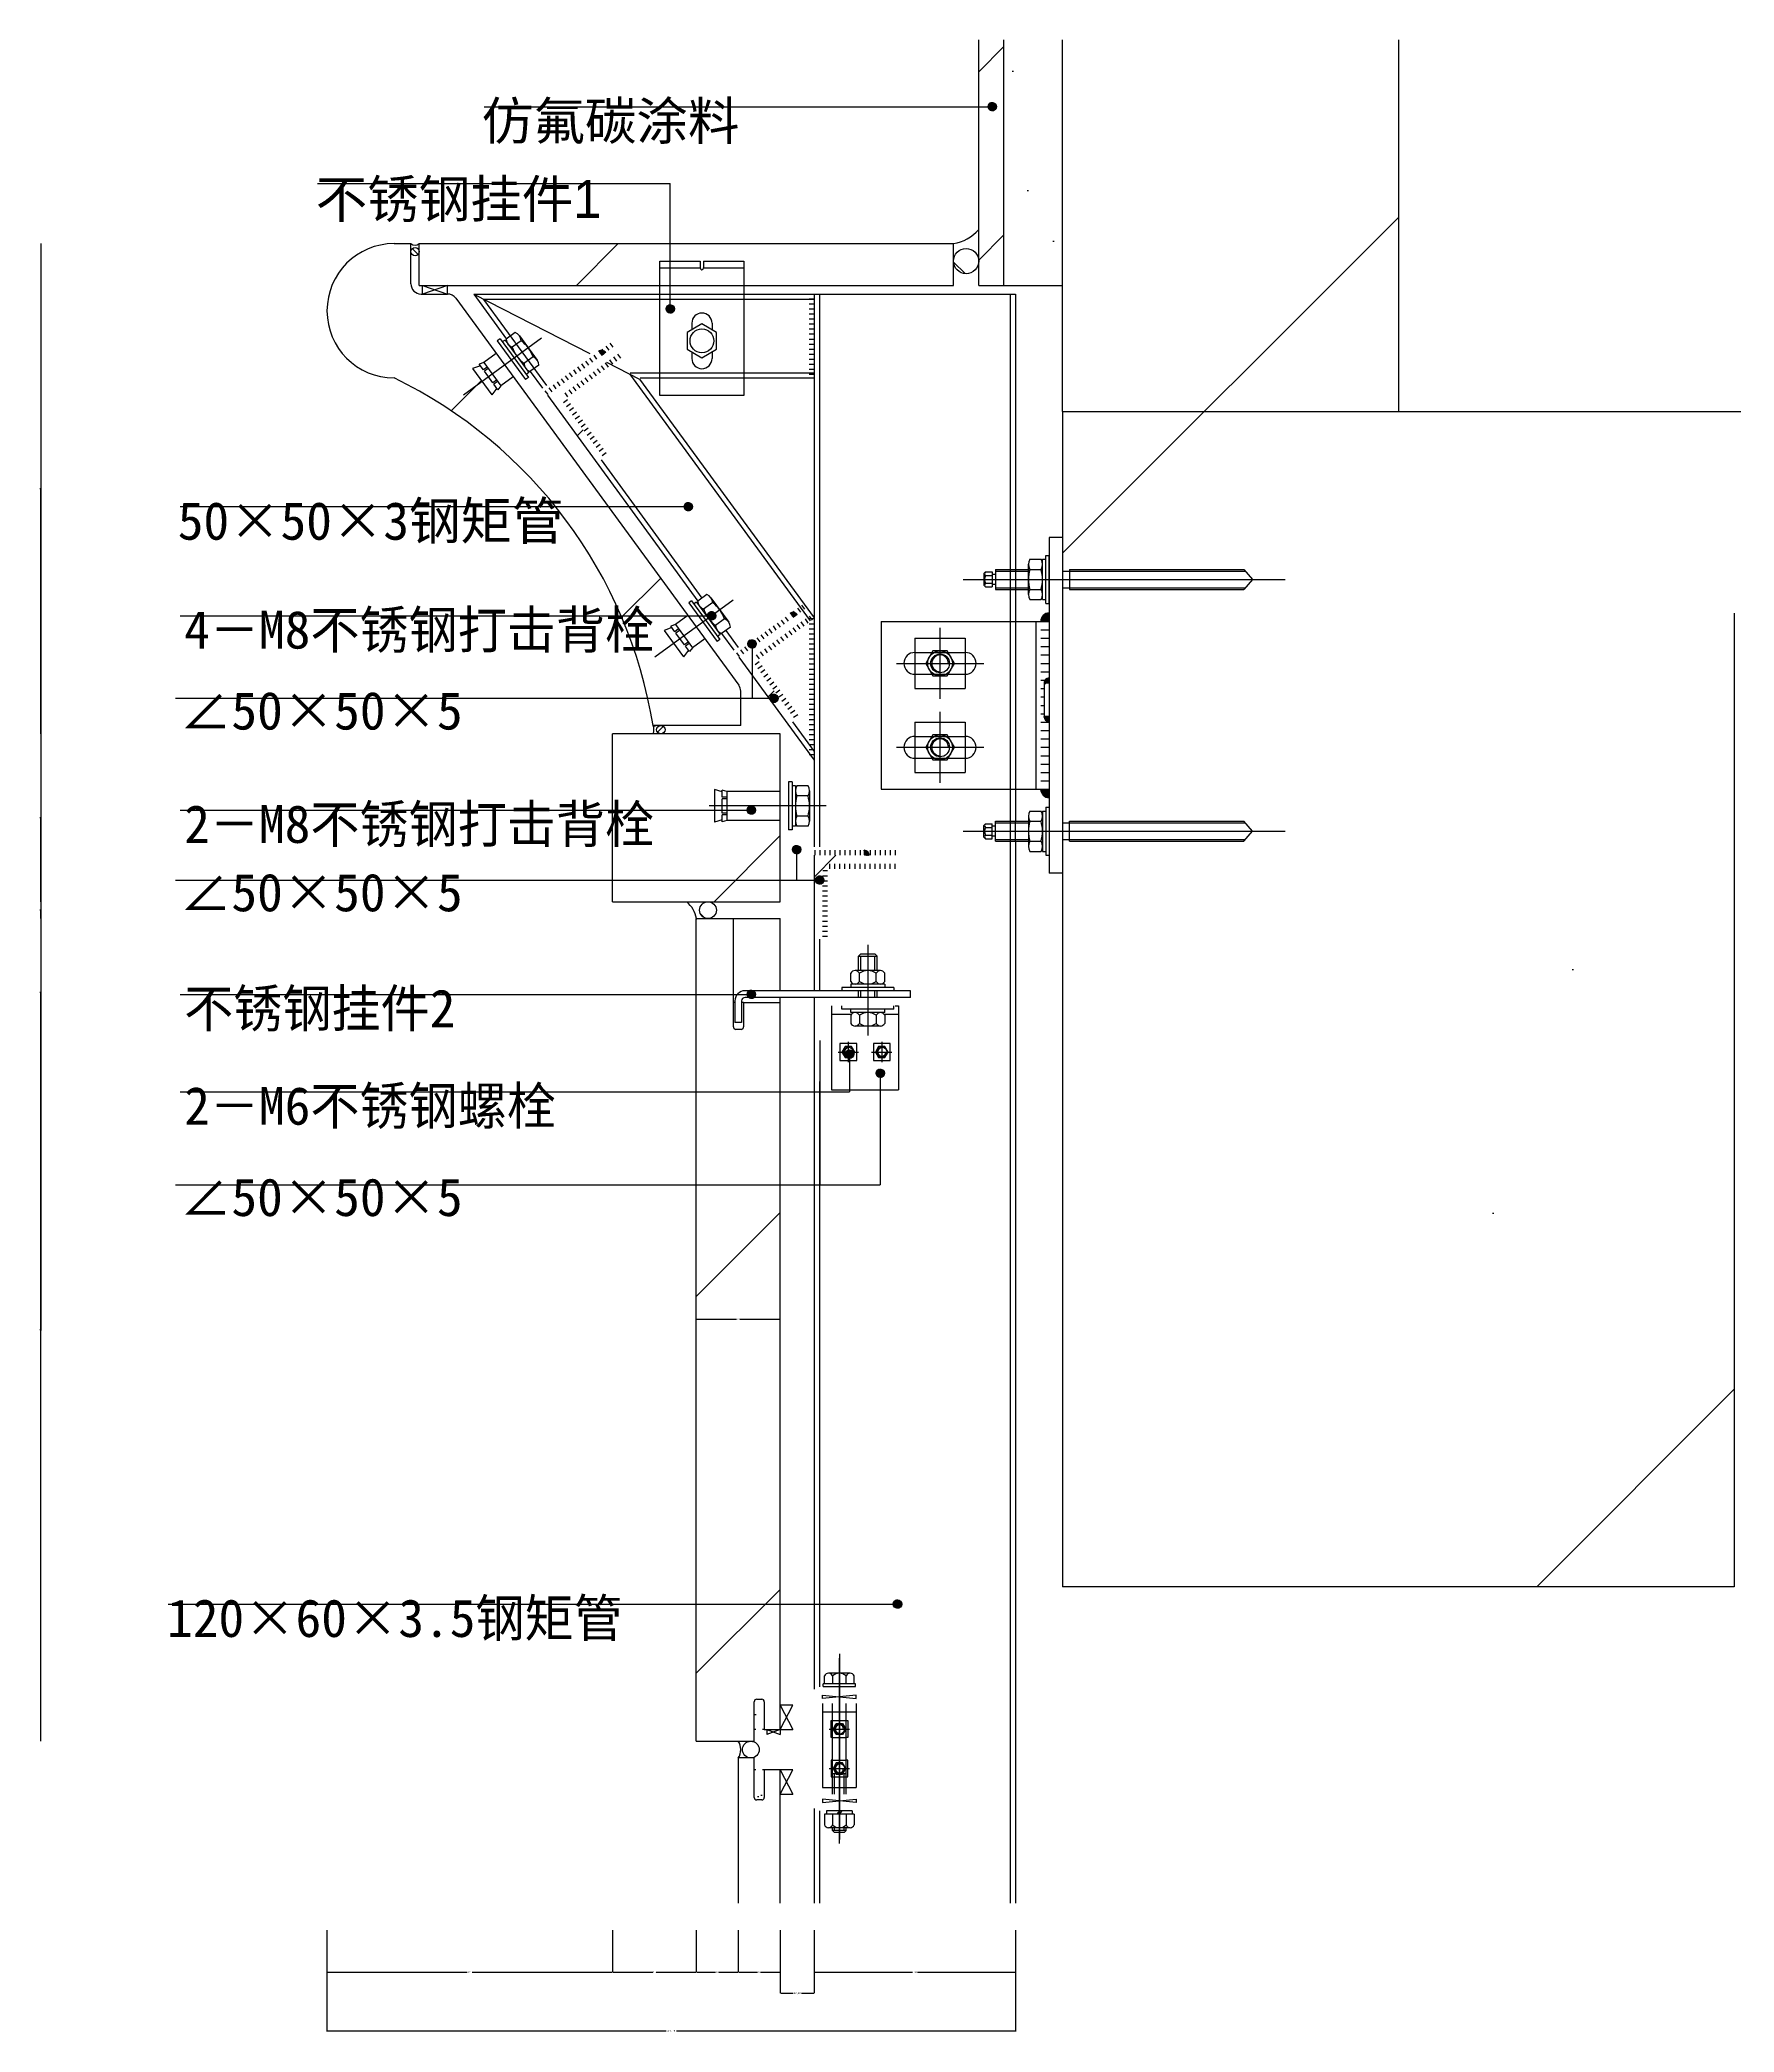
# Model space of a CAD drawing. Header units: metres. Extents: x 2331 to 4431, y 1496 to 2981.
# Drawn here: x 2816 to 3826, y 1647 to 2833 of the extents above; entities that cross this region are included whole.
import ezdxf

# ---------------------------------------------------------------- set-up
doc = ezdxf.new("R2010")
doc.units = ezdxf.units.M
for name, color, linetype in [('ASHADE', 1, 'Continuous'), ('图层1', 8, 'Continuous'), ('外形', 3, 'Continuous'), ('文字标注1', 4, 'Continuous'), ('轴线', 6, 'Continuous')]:
    doc.layers.add(name, color=color, linetype=linetype)
doc.dimstyles.get("Standard").update_dxf_attribs({"dimtxt": 2.5, "dimasz": 2.5, "dimexe": 1.25, "dimexo": 0.625, "dimtad": 1, "dimcen": 2.5, "dimazin": 3, "dimtfac": 1, "dimtmove": 0, "dimatfit": 3})

# ---------------------------------------------------------------- blocks, each defined once
blk = doc.blocks.new('_CLOSEDFILLED')
at = {"color": 0, "linetype": 'BYBLOCK'}
blk.add_solid([(-1, 0.2), (0, 0), (-1, -0.2)], dxfattribs=at)
blk = doc.blocks.new('*D1')
for p, q in [((3207.53, 2019.1), (3207.53, 2071.53)), ((3207.78, 2071.53), (3231.53, 2071.53)), ((3233.53, 2071.53), (3257.28, 2071.53)), ((3257.53, 2019.1), (3257.53, 2071.53))]:
    blk.add_line(p, q)
at = {"layer": 'Defpoints'}
for p in [(3207.53, 2071.53), (3207.53, 2019.1), (3257.53, 2019.1)]:
    blk.add_point(p, dxfattribs=at)
at = {"xscale": 0.25, "yscale": 0.25, "rotation": 180}
blk.add_blockref('_CLOSEDFILLED', (3207.53, 2071.53), dxfattribs=at)
at = {"xscale": 0.25, "yscale": 0.25}
blk.add_blockref('_CLOSEDFILLED', (3257.53, 2071.53), dxfattribs=at)
at = {"insert": (3232.53, 2071.53), "char_height": 1, "attachment_point": 5}
blk.add_mtext('50', dxfattribs=at)
blk = doc.blocks.new('*D2')
for p, q in [((2816.99, 2712.05), (2816.99, 2566.05)), ((2816.74, 2566.05), (2816.49, 2566.05)), ((2816.99, 2420.05), (2816.99, 2566.05)), ((2816.99, 2566.05), (2816.99, 2566.05)), ((2817.24, 2566.05), (2817.49, 2566.05))]:
    blk.add_line(p, q)
at = {"layer": 'Defpoints'}
for p in [(2816.99, 2712.05), (2816.99, 2566.05), (2816.99, 2420.05)]:
    blk.add_point(p, dxfattribs=at)
at = {"xscale": 0.25, "yscale": 0.25}
blk.add_blockref('_CLOSEDFILLED', (2816.99, 2566.05), dxfattribs=at)
at = {"xscale": 0.25, "yscale": 0.25, "rotation": 180}
blk.add_blockref('_CLOSEDFILLED', (2816.99, 2566.05), dxfattribs=at)
at = {"insert": (2816.99, 2567.175), "char_height": 1, "attachment_point": 5}
blk.add_mtext('0', dxfattribs=at)
blk = doc.blocks.new('*D3')
for p, q in [((2816.99, 2420.05), (2816.99, 2370.05)), ((2816.74, 2370.05), (2816.49, 2370.05)), ((2816.99, 2320.05), (2816.99, 2370.05)), ((2816.99, 2370.05), (2816.99, 2370.05)), ((2817.24, 2370.05), (2817.49, 2370.05))]:
    blk.add_line(p, q)
at = {"layer": 'Defpoints'}
for p in [(2816.99, 2420.05), (2816.99, 2370.05), (2816.99, 2320.05)]:
    blk.add_point(p, dxfattribs=at)
at = {"xscale": 0.25, "yscale": 0.25}
blk.add_blockref('_CLOSEDFILLED', (2816.99, 2370.05), dxfattribs=at)
at = {"xscale": 0.25, "yscale": 0.25, "rotation": 180}
blk.add_blockref('_CLOSEDFILLED', (2816.99, 2370.05), dxfattribs=at)
at = {"insert": (2816.99, 2371.175), "char_height": 1, "attachment_point": 5}
blk.add_mtext('0', dxfattribs=at)
blk = doc.blocks.new('*D4')
for p, q in [((2816.74, 2315.05), (2816.49, 2315.05)), ((2816.99, 2320.05), (2816.99, 2315.05)), ((2816.99, 2310.05), (2816.99, 2315.05)), ((2816.99, 2315.05), (2816.99, 2315.05)), ((2817.24, 2315.05), (2817.49, 2315.05))]:
    blk.add_line(p, q)
at = {"layer": 'Defpoints'}
for p in [(2816.99, 2320.05), (2816.99, 2315.05), (2816.99, 2310.05)]:
    blk.add_point(p, dxfattribs=at)
at = {"xscale": 0.25, "yscale": 0.25}
blk.add_blockref('_CLOSEDFILLED', (2816.99, 2315.05), dxfattribs=at)
at = {"xscale": 0.25, "yscale": 0.25, "rotation": 180}
blk.add_blockref('_CLOSEDFILLED', (2816.99, 2315.05), dxfattribs=at)
at = {"insert": (2816.99, 2316.175), "char_height": 1, "attachment_point": 5}
blk.add_mtext('0', dxfattribs=at)
blk = doc.blocks.new('*D5')
for p, q in [((2816.99, 2310.05), (2816.99, 2065.05)), ((2816.74, 2065.05), (2816.49, 2065.05)), ((2816.99, 1820.05), (2816.99, 2065.05)), ((2816.99, 2065.05), (2816.99, 2065.05)), ((2817.24, 2065.05), (2817.49, 2065.05))]:
    blk.add_line(p, q)
at = {"layer": 'Defpoints'}
for p in [(2816.99, 2310.05), (2816.99, 2065.05), (2816.99, 1820.05)]:
    blk.add_point(p, dxfattribs=at)
at = {"xscale": 0.25, "yscale": 0.25}
blk.add_blockref('_CLOSEDFILLED', (2816.99, 2065.05), dxfattribs=at)
at = {"xscale": 0.25, "yscale": 0.25, "rotation": 180}
blk.add_blockref('_CLOSEDFILLED', (2816.99, 2065.05), dxfattribs=at)
at = {"insert": (2816.99, 2066.175), "char_height": 1, "attachment_point": 5}
blk.add_mtext('0', dxfattribs=at)
blk = doc.blocks.new('*D6')
for p, q in [((2816.99, 2712.05), (2816.99, 2266.05)), ((2816.74, 2266.05), (2816.49, 2266.05)), ((2816.99, 1820.05), (2816.99, 2266.05)), ((2816.99, 2266.05), (2816.99, 2266.05)), ((2817.24, 2266.05), (2817.49, 2266.05))]:
    blk.add_line(p, q)
at = {"layer": 'Defpoints'}
for p in [(2816.99, 2712.05), (2816.99, 2266.05), (2816.99, 1820.05)]:
    blk.add_point(p, dxfattribs=at)
at = {"xscale": 0.25, "yscale": 0.25}
blk.add_blockref('_CLOSEDFILLED', (2816.99, 2266.05), dxfattribs=at)
at = {"xscale": 0.25, "yscale": 0.25, "rotation": 180}
blk.add_blockref('_CLOSEDFILLED', (2816.99, 2266.05), dxfattribs=at)
at = {"insert": (2816.99, 2267.175), "char_height": 1, "attachment_point": 5}
blk.add_mtext('0', dxfattribs=at)
blk = doc.blocks.new('*D7')
for p, q in [((2987.53, 1707.42), (2987.53, 1682.41)), ((3157.53, 1707.42), (3157.53, 1682.41)), ((2987.78, 1682.41), (3071.03, 1682.41)), ((3074.03, 1682.41), (3157.28, 1682.41))]:
    blk.add_line(p, q)
at = {"layer": 'Defpoints'}
for p in [(2987.53, 1707.42), (3157.53, 1707.42), (2987.53, 1682.41)]:
    blk.add_point(p, dxfattribs=at)
at = {"xscale": 0.25, "yscale": 0.25, "rotation": 180}
blk.add_blockref('_CLOSEDFILLED', (2987.53, 1682.41), dxfattribs=at)
at = {"xscale": 0.25, "yscale": 0.25}
blk.add_blockref('_CLOSEDFILLED', (3157.53, 1682.41), dxfattribs=at)
at = {"insert": (3072.53, 1682.41), "char_height": 1, "attachment_point": 5}
blk.add_mtext('170', dxfattribs=at)
blk = doc.blocks.new('*D8')
for p, q in [((3157.53, 1707.42), (3157.53, 1682.41)), ((3207.53, 1707.42), (3207.53, 1682.41)), ((3157.78, 1682.41), (3181.53, 1682.41)), ((3183.53, 1682.41), (3207.28, 1682.41))]:
    blk.add_line(p, q)
at = {"layer": 'Defpoints'}
for p in [(3157.53, 1707.42), (3207.53, 1707.42), (3157.53, 1682.41)]:
    blk.add_point(p, dxfattribs=at)
at = {"xscale": 0.25, "yscale": 0.25, "rotation": 180}
blk.add_blockref('_CLOSEDFILLED', (3157.53, 1682.41), dxfattribs=at)
at = {"xscale": 0.25, "yscale": 0.25}
blk.add_blockref('_CLOSEDFILLED', (3207.53, 1682.41), dxfattribs=at)
at = {"insert": (3182.53, 1682.41), "char_height": 1, "attachment_point": 5}
blk.add_mtext('50', dxfattribs=at)
blk = doc.blocks.new('*D9')
for p, q in [((3207.53, 1707.42), (3207.53, 1682.41)), ((3232.53, 1707.42), (3232.53, 1682.41)), ((3207.78, 1682.41), (3219.03, 1682.41)), ((3221.03, 1682.41), (3232.28, 1682.41))]:
    blk.add_line(p, q)
at = {"layer": 'Defpoints'}
for p in [(3207.53, 1707.42), (3232.53, 1707.42), (3207.53, 1682.41)]:
    blk.add_point(p, dxfattribs=at)
at = {"xscale": 0.25, "yscale": 0.25, "rotation": 180}
blk.add_blockref('_CLOSEDFILLED', (3207.53, 1682.41), dxfattribs=at)
at = {"xscale": 0.25, "yscale": 0.25}
blk.add_blockref('_CLOSEDFILLED', (3232.53, 1682.41), dxfattribs=at)
at = {"insert": (3220.03, 1682.41), "char_height": 1, "attachment_point": 5}
blk.add_mtext('25', dxfattribs=at)
blk = doc.blocks.new('*D10')
for p, q in [((3232.53, 1707.42), (3232.53, 1682.41)), ((3257.53, 1707.42), (3257.53, 1682.41)), ((3232.78, 1682.41), (3244.03, 1682.41)), ((3246.03, 1682.41), (3257.28, 1682.41))]:
    blk.add_line(p, q)
at = {"layer": 'Defpoints'}
for p in [(3232.53, 1707.42), (3257.53, 1707.42), (3232.53, 1682.41)]:
    blk.add_point(p, dxfattribs=at)
at = {"xscale": 0.25, "yscale": 0.25, "rotation": 180}
blk.add_blockref('_CLOSEDFILLED', (3232.53, 1682.41), dxfattribs=at)
at = {"xscale": 0.25, "yscale": 0.25}
blk.add_blockref('_CLOSEDFILLED', (3257.53, 1682.41), dxfattribs=at)
at = {"insert": (3245.03, 1682.41), "char_height": 1, "attachment_point": 5}
blk.add_mtext('25', dxfattribs=at)
blk = doc.blocks.new('*D11')
for p, q in [((3257.53, 1707.42), (3257.53, 1669.91)), ((3277.72, 1707.42), (3277.72, 1669.91)), ((3257.78, 1669.91), (3265.125, 1669.91)), ((3270.125, 1669.91), (3277.47, 1669.91))]:
    blk.add_line(p, q)
at = {"layer": 'Defpoints'}
for p in [(3257.53, 1707.42), (3277.72, 1707.42), (3257.53, 1669.91)]:
    blk.add_point(p, dxfattribs=at)
at = {"xscale": 0.25, "yscale": 0.25, "rotation": 180}
blk.add_blockref('_CLOSEDFILLED', (3257.53, 1669.91), dxfattribs=at)
at = {"xscale": 0.25, "yscale": 0.25}
blk.add_blockref('_CLOSEDFILLED', (3277.72, 1669.91), dxfattribs=at)
at = {"insert": (3267.625, 1669.91), "char_height": 1, "attachment_point": 5}
blk.add_mtext('20,19', dxfattribs=at)
blk = doc.blocks.new('*D12')
for p, q in [((3277.72, 1707.42), (3277.72, 1682.41)), ((3397.72, 1707.42), (3397.72, 1682.41)), ((3277.97, 1682.41), (3336.22, 1682.41)), ((3339.22, 1682.41), (3397.47, 1682.41))]:
    blk.add_line(p, q)
at = {"layer": 'Defpoints'}
for p in [(3277.72, 1707.42), (3397.72, 1707.42), (3277.72, 1682.41)]:
    blk.add_point(p, dxfattribs=at)
at = {"xscale": 0.25, "yscale": 0.25, "rotation": 180}
blk.add_blockref('_CLOSEDFILLED', (3277.72, 1682.41), dxfattribs=at)
at = {"xscale": 0.25, "yscale": 0.25}
blk.add_blockref('_CLOSEDFILLED', (3397.72, 1682.41), dxfattribs=at)
at = {"insert": (3337.72, 1682.41), "char_height": 1, "attachment_point": 5}
blk.add_mtext('120', dxfattribs=at)
blk = doc.blocks.new('*D13')
for p, q in [((2987.53, 1707.42), (2987.53, 1647.41)), ((3397.72, 1707.42), (3397.72, 1647.41)), ((3189.625, 1647.41), (2987.28, 1647.41)), ((3397.97, 1647.41), (3195.625, 1647.41))]:
    blk.add_line(p, q)
at = {"layer": 'Defpoints'}
for p in [(2987.53, 1707.42), (3397.72, 1707.42), (3397.72, 1647.41)]:
    blk.add_point(p, dxfattribs=at)
at = {"xscale": 0.25, "yscale": 0.25}
blk.add_blockref('_CLOSEDFILLED', (2987.53, 1647.41), dxfattribs=at)
at = {"xscale": 0.25, "yscale": 0.25, "rotation": 180}
blk.add_blockref('_CLOSEDFILLED', (3397.72, 1647.41), dxfattribs=at)
at = {"insert": (3192.625, 1647.41), "char_height": 1, "attachment_point": 5}
blk.add_mtext('410,19', dxfattribs=at)

msp = doc.modelspace()

# ---------------------------------------------------------------- hatches: boundary and pattern name
at = {"layer": 'ASHADE'}
h = msp.add_hatch(dxfattribs=at)
h.set_pattern_fill('SOLID')
h.paths.add_polyline_path([(3381.31, 2793.63, 1), (3386.31, 2793.63, 1)])
h = msp.add_hatch(dxfattribs=at)
h.set_pattern_fill('SOLID')
h.paths.add_polyline_path([(3189.5, 2673.16, 1), (3194.5, 2673.16, 1)])
h = msp.add_hatch(dxfattribs=at)
h.set_pattern_fill('SOLID')
h.paths.add_polyline_path([(3200.19, 2555.39, 1), (3205.19, 2555.39, 1)])
h = msp.add_hatch(dxfattribs=at)
h.set_pattern_fill('SOLID')
h.paths.add_polyline_path([(3214.18, 2490.42, 1), (3219.18, 2490.42, 1)])
h = msp.add_hatch(dxfattribs=at)
h.set_pattern_fill('SOLID')
h.paths.add_polyline_path([(3238.22, 2473.64, 1), (3243.22, 2473.64, 1)])
h = msp.add_hatch(dxfattribs=at)
h.set_pattern_fill('SOLID')
h.paths.add_polyline_path([(3251.27, 2441.23, 1), (3256.27, 2441.23, 1)])
h = msp.add_hatch(dxfattribs=at)
h.set_pattern_fill('SOLID')
h.paths.add_polyline_path([(3237.72, 2374.67, 1), (3242.72, 2374.67, 1)])
h = msp.add_hatch(dxfattribs=at)
h.set_pattern_fill('SOLID')
h.paths.add_polyline_path([(3264.72, 2351.12, 1), (3269.72, 2351.12, 1)])
h = msp.add_hatch(dxfattribs=at)
h.set_pattern_fill('SOLID')
h.paths.add_polyline_path([(3278.55, 2332.98, 1), (3283.55, 2332.98, 1)])
h = msp.add_hatch(dxfattribs=at)
h.set_pattern_fill('SOLID')
h.paths.add_polyline_path([(3237.72, 2264.9, 1), (3242.72, 2264.9, 1)])
h = msp.add_hatch(dxfattribs=at)
h.set_pattern_fill('SOLID')
h.paths.add_polyline_path([(3296.28, 2229.28, 1), (3301.28, 2229.28, 1)])
h = msp.add_hatch(dxfattribs=at)
h.set_pattern_fill('SOLID')
h.paths.add_polyline_path([(3314.61, 2217.9, 1), (3319.61, 2217.9, 1)])
h = msp.add_hatch(dxfattribs=at)
h.set_pattern_fill('SOLID')
h.paths.add_polyline_path([(3324.87, 1901.7, 1), (3329.87, 1901.7, 1)])
at = {"layer": '图层1'}
h = msp.add_hatch(dxfattribs=at)
h.set_pattern_fill('ANSI31', scale=25)
h.paths.add_polyline_path([(3390.72, 2833.44), (3375.72, 2833.44), (3375.72, 2720.49), (3375.72, 2720.49), (3375.72, 2720.49), (3375.72, 2701.67), (3375.72, 2701.66), (3375.72, 2687.05), (3390.72, 2687.05)])
h = msp.add_hatch(dxfattribs=at)
h.set_pattern_fill('AR-SAND', scale=2)
h.paths.add_polyline_path([(3390.72, 2687.05), (3425.72, 2687.05), (3425.72, 2833.44), (3390.72, 2833.44)])
h = msp.add_hatch(dxfattribs=at)
h.set_pattern_fill('ANSI31', scale=200)
h.paths.add_polyline_path([(3625.72, 2833.44), (3425.72, 2833.44), (3425.72, 2612.05), (3625.72, 2612.05)])
h.paths.add_polyline_path([(3425.72, 2612.05), (3425.72, 2517.05), (3429.72, 2517.05), (3429.72, 2518.05), (3533.72, 2518.05), (3538.72, 2512.05), (3533.72, 2506.05), (3429.72, 2506.05), (3429.72, 2507.05), (3425.72, 2507.05), (3425.72, 2367.05), (3429.72, 2367.05), (3429.72, 2368.05), (3533.72, 2368.05), (3538.72, 2362.05), (3533.72, 2356.05), (3429.72, 2356.05), (3429.72, 2357.05), (3425.72, 2357.05), (3425.72, 1912.05), (3825.72, 1912.05), (3825.72, 2492.05), (3952.83, 2492.05), (3952.83, 2612.05)])
h = msp.add_hatch(dxfattribs=at)
h.set_pattern_fill('AR-SAND', scale=1.5)
h.paths.add_polyline_path([(3375.72, 2701.66), (3375.72, 2720.49, -0.17), (3360.72, 2712.05), (3360.72, 2701.66, -0.41), (3368.22, 2709.16, -0.41)])
h = msp.add_hatch(dxfattribs=at)
h.set_pattern_fill('ANSI33', scale=50)
h.paths.add_polyline_path([(3081.23, 2656.28), (3064.19, 2679.59, 0.24), (3059.35, 2682.05), (3043.53, 2682.05, -0.41), (3037.53, 2688.05), (3037.53, 2707.27), (3037.53, 2707.3), (3037.53, 2712.05), (3027.53, 2712.05, 1), (3027.53, 2632.05, -0.24), (3181.76, 2425.05), (3233.95, 2425.05), (3233.95, 2445.44, 0.16), (3232.79, 2448.98), (3212.54, 2476.69), (3205.17, 2471.3), (3203.44, 2469.02), (3202.8, 2469.9), (3199.86, 2466.01), (3188.4, 2481.7), (3192.99, 2483.32), (3192.35, 2484.2), (3195.04, 2485.15), (3202.41, 2490.54), (3195.33, 2500.23), (3098.44, 2632.74), (3091.07, 2627.35), (3089.35, 2625.07), (3088.71, 2625.95), (3085.77, 2622.06), (3074.3, 2637.75), (3078.9, 2639.37), (3078.26, 2640.24), (3080.95, 2641.2), (3088.32, 2646.59)])
h = msp.add_hatch(dxfattribs=at)
h.set_pattern_fill('AR-SAND', scale=0.5)
h.paths.add_polyline_path([(3042.53, 2712.05, -0.36), (3037.53, 2712.05), (3037.53, 2707.3, -1), (3042.51, 2707.29), (3042.51, 2707.27)])
h = msp.add_hatch(dxfattribs=at)
h.set_pattern_fill('ANSI37', scale=10)
h.paths.add_polyline_path([(3037.53, 2707.3), (3037.53, 2707.27, 1), (3042.51, 2707.29, 1)])
h = msp.add_hatch(dxfattribs=at)
h.set_pattern_fill('ANSI33', scale=50)
h.paths.add_polyline_path([(3042.53, 2712.05), (3042.53, 2687.05), (3185.87, 2687.05), (3185.87, 2701.55), (3209.87, 2701.55), (3209.87, 2697.55, 1), (3211.87, 2697.55), (3211.87, 2701.55), (3235.87, 2701.55), (3235.87, 2687.05), (3360.72, 2687.05), (3360.72, 2712.05)])
h = msp.add_hatch(dxfattribs=at)
h.set_pattern_fill('ANSI37', scale=22.5)
h.paths.add_polyline_path([(3375.72, 2701.66, 1), (3360.72, 2701.66, 1)])
h = msp.add_hatch(dxfattribs=at)
h.set_pattern_fill('ANSI31', scale=30)
h.paths.add_polyline_path([(3160.78, 2646.31, 0.41), (3161.15, 2648.64), (3159.18, 2651.33), (3118.82, 2621.82), (3148.33, 2581.45), (3151.02, 2583.42, 0.41), (3151.38, 2585.75), (3129.05, 2616.29, -0.41), (3130.24, 2623.98)])
h = msp.add_hatch(dxfattribs=at)
h.set_pattern_fill('SOLID')
h.paths.add_polyline_path([(3152.99, 2646.8), (3153.53, 2647.2, 0.17), (3151.88, 2648.33)])
h.paths.add_polyline_path([(3151.88, 2648.33, 0.23), (3149.34, 2647.85), (3151.11, 2645.43), (3152.99, 2646.8)])
h = msp.add_hatch(dxfattribs=at)
h.set_pattern_fill('AR-CONC', scale=10)
h.paths.add_polyline_path([(3538.72, 2362.05), (3533.72, 2356.05), (3429.72, 2356.05), (3429.72, 2357.05), (3425.72, 2357.05), (3425.72, 1912.05), (3825.72, 1912.05), (3825.72, 2492.05), (3952.83, 2492.05), (3952.83, 2612.05), (3425.72, 2612.05), (3425.72, 2517.05), (3429.72, 2517.05), (3429.72, 2518.05), (3533.72, 2518.05), (3538.72, 2512.05), (3533.72, 2506.05), (3429.72, 2506.05), (3429.72, 2507.05), (3425.72, 2507.05), (3425.72, 2367.05), (3429.72, 2367.05), (3429.72, 2368.05), (3533.72, 2368.05)])
h = msp.add_hatch(dxfattribs=at)
h.set_pattern_fill('ANSI31', scale=30)
h.paths.add_polyline_path([(3274.88, 2490.26, 0.41), (3275.24, 2492.59), (3273.27, 2495.28), (3232.91, 2465.77), (3262.42, 2425.41), (3265.11, 2427.37, 0.41), (3265.47, 2429.7), (3243.14, 2460.24, -0.41), (3244.34, 2467.93)])
h = msp.add_hatch(dxfattribs=at)
h.set_pattern_fill('SOLID')
h.paths.add_polyline_path([(3265.97, 2492.28), (3267.08, 2490.75), (3267.62, 2491.15, 0.17)])
h.paths.add_polyline_path([(3265.97, 2492.28, 0.23), (3263.43, 2491.8), (3265.2, 2489.38), (3267.08, 2490.75)])
h = msp.add_hatch(dxfattribs=at)
h.set_pattern_fill('SOLID')
h.paths.add_polyline_path([(3417.72, 2492.05, 0.41), (3412.72, 2487.05), (3417.72, 2487.05)])
h = msp.add_hatch(dxfattribs=at)
h.set_pattern_fill('SOLID')
h.paths.add_polyline_path([(3417.72, 2453.34, 0.41), (3414.72, 2450.34), (3417.72, 2450.34)])
h = msp.add_hatch(dxfattribs=at)
h.set_pattern_fill('ANSI31,_O', scale=5)
h.set_pattern_definition([(45, (0, 0), (-11.22532, 11.22532), [])])
h.paths.add_polyline_path([(3414.72, 2430.34), (3417.72, 2430.34), (3417.72, 2450.34), (3414.72, 2450.34)])
h = msp.add_hatch(dxfattribs=at)
h.set_pattern_fill('AR-SAND', scale=0.5)
h.paths.add_polyline_path([(3181.76, 2425.05, -0.22), (3181.72, 2420.05), (3186.4, 2420.05, -0.41), (3183.9, 2422.55, -0.41), (3186.4, 2425.05)])
h = msp.add_hatch(dxfattribs=at)
h.set_pattern_fill('ANSI37', scale=10)
h.paths.add_polyline_path([(3188.9, 2422.55, 1), (3183.9, 2422.55, 1)])
h = msp.add_hatch(dxfattribs=at)
h.set_pattern_fill('SOLID')
h.paths.add_polyline_path([(3417.72, 2427.34, -0.41), (3414.72, 2430.34), (3417.72, 2430.34)])
h = msp.add_hatch(dxfattribs=at)
h.set_pattern_fill('ANSI33', scale=50)
h.paths.add_polyline_path([(3257.53, 2397.71), (3257.53, 2420.05), (3157.53, 2420.05), (3157.53, 2320.05), (3257.53, 2320.05), (3257.53, 2368.55), (3225.67, 2368.55), (3222.94, 2367.73), (3222.94, 2368.81), (3218.27, 2367.41), (3218.27, 2386.84), (3222.94, 2385.44), (3222.94, 2386.52), (3225.67, 2385.7), (3257.53, 2385.7)])
h = msp.add_hatch(dxfattribs=at)
h.set_pattern_fill('SOLID')
h.paths.add_polyline_path([(3417.72, 2382.05, -0.41), (3412.72, 2387.05), (3417.72, 2387.05)])
h = msp.add_hatch(dxfattribs=at)
h.set_pattern_fill('SOLID')
h.paths.add_polyline_path([(3309.87, 2349.59), (3309.87, 2347.71), (3310.53, 2347.71, 0.17)])
h.paths.add_polyline_path([(3309.87, 2349.59, 0.23), (3307.53, 2350.71), (3307.53, 2347.71), (3309.87, 2347.71)])
h = msp.add_hatch(dxfattribs=at)
h.set_pattern_fill('ANSI31', scale=30)
h.paths.add_polyline_path([(3326.05, 2342.71, 0.41), (3327.72, 2344.38), (3327.72, 2347.71), (3277.72, 2347.71), (3277.72, 2297.71), (3281.05, 2297.71, 0.41), (3282.72, 2299.38), (3282.72, 2337.21, -0.41), (3288.22, 2342.71)])
h = msp.add_hatch(dxfattribs=at)
h.set_pattern_fill('AR-SAND')
h.paths.add_polyline_path([(3214.46, 2320.05), (3201.91, 2320.05, -0.17), (3207.53, 2310.05), (3214.46, 2310.05, -0.41), (3209.46, 2315.05, -0.41)])
h = msp.add_hatch(dxfattribs=at)
h.set_pattern_fill('ANSI37', scale=15)
h.paths.add_polyline_path([(3219.46, 2315.05, 1), (3209.46, 2315.05, 1)])
h = msp.add_hatch(dxfattribs=at)
h.set_pattern_fill('ANSI33', scale=50)
h.paths.add_polyline_path([(3257.53, 2260.05), (3235.65, 2260.05), (3235.65, 2245.55, -0.41), (3234.15, 2244.05), (3231.15, 2244.05, -0.41), (3229.65, 2245.55), (3229.65, 2310.05), (3207.53, 2310.05), (3207.53, 1820.05), (3242.03, 1820.05), (3242.03, 1843.55, -0.41), (3243.53, 1845.05), (3246.53, 1845.05, -0.41), (3248.03, 1843.55), (3248.03, 1827.05), (3257.53, 1827.05)])
h = msp.add_hatch(dxfattribs=at)
h.set_pattern_fill('AR-SAND', scale=0.5)
h.paths.add_polyline_path([(3235.65, 2260.05), (3234.53, 2260.05), (3234.53, 2248.05), (3230.53, 2248.05), (3230.53, 2260.05), (3229.65, 2260.05), (3229.65, 2245.55, 0.41), (3231.15, 2244.05), (3234.15, 2244.05, 0.41), (3235.65, 2245.55)])
h = msp.add_hatch(dxfattribs=at)
h.set_pattern_fill('ANSI31', scale=30)
h.paths.add_polyline_path([(3326.05, 2258.05, 0.41), (3327.72, 2259.72), (3327.72, 2263.05), (3277.72, 2263.05), (3277.72, 2213.05), (3281.05, 2213.05, 0.41), (3282.72, 2214.72), (3282.72, 2252.55, -0.41), (3288.22, 2258.05)])
h = msp.add_hatch(dxfattribs=at)
h.set_pattern_fill('AR-SAND', scale=0.5)
h.paths.add_polyline_path([(3248.03, 1843.55, 0.41), (3246.53, 1845.05), (3243.53, 1845.05, 0.41), (3242.03, 1843.55), (3242.03, 1827.05), (3242.92, 1827.05), (3242.92, 1838.72, -0.6), (3244.17, 1841.05), (3245.67, 1841.05, -0.6), (3246.92, 1838.72), (3246.92, 1827.05), (3248.03, 1827.05)])
h = msp.add_hatch(dxfattribs=at)
h.set_pattern_fill('AR-SAND')
h.paths.add_polyline_path([(3232.53, 1820.05, -0.29), (3232.53, 1810.05), (3239.99, 1810.05, -0.41), (3234.99, 1815.05, -0.41), (3239.99, 1820.05)])
h = msp.add_hatch(dxfattribs=at)
h.set_pattern_fill('ANSI37', scale=20)
h.paths.add_polyline_path([(3244.99, 1815.05, 1), (3234.99, 1815.05, 1)])
h = msp.add_hatch(dxfattribs=at)
h.set_pattern_fill('ANSI33', scale=50)
h.paths.add_polyline_path([(3232.53, 1723.59), (3257.53, 1723.59), (3257.53, 1803.05), (3248.03, 1803.05), (3248.03, 1786.55, -0.41), (3246.53, 1785.05), (3243.53, 1785.05, -0.41), (3242.03, 1786.55), (3242.03, 1810.05), (3232.53, 1810.05)])
h = msp.add_hatch(dxfattribs=at)
h.set_pattern_fill('AR-SAND', scale=0.5)
h.paths.add_polyline_path([(3248.03, 1803.05), (3246.92, 1803.05), (3246.92, 1791.38, -0.6), (3245.67, 1789.05), (3244.17, 1789.05, -0.6), (3242.92, 1791.38), (3242.92, 1803.05), (3242.03, 1803.05), (3242.03, 1786.55, 0.41), (3243.53, 1785.05), (3246.53, 1785.05, 0.41), (3248.03, 1786.55)])

# ---------------------------------------------------------------- linework, layer by layer
for p, q in [((3390.72, 2687.05), (3390.72, 2833.44)), ((3185.87, 2621.55), (3185.87, 2701.55)), ((3185.87, 2701.55), (3209.87, 2701.55)), ((3209.87, 2701.55), (3209.87, 2697.55)), ((3211.87, 2701.55), (3235.87, 2701.55)), ((3211.87, 2701.55), (3211.87, 2697.55)), ((3211.87, 2697.55), (3235.87, 2697.55)), ((3235.87, 2701.55), (3235.87, 2621.55)), ((3044.43, 2687.05), (3059.35, 2682.05)), ((3059.35, 2687.05), (3044.43, 2682.05)), ((3044.43, 2682.05), (3044.43, 2687.05)), ((3059.35, 2682.05), (3059.35, 2687.05)), ((3074.9, 2681.89), (3144.13, 2646.52)), ((3277.72, 2679.05), (3274.72, 2679.05)), ((3277.72, 2676.05), (3274.72, 2676.05)), ((3277.72, 2673.05), (3274.72, 2673.05)), ((3277.72, 2670.05), (3274.72, 2670.05)), ((3099.66, 2659.1), (3094.27, 2655.16)), ((3204.87, 2664.72), (3204.87, 2660.78)), ((3216.87, 2664.72), (3216.87, 2660.78)), ((3277.72, 2667.05), (3274.72, 2667.05)), ((3277.72, 2664.05), (3274.72, 2664.05)), ((3277.72, 2661.05), (3274.72, 2661.05)), ((3088.32, 2646.59), (3080.95, 2641.2)), ((3090.59, 2655.35), (3088.97, 2654.16)), ((3088.97, 2654.16), (3105.86, 2631.06)), ((3090.59, 2655.35), (3107.48, 2632.24)), ((3093.57, 2654.65), (3091.96, 2653.47)), ((3093.57, 2654.65), (3107.72, 2635.3)), ((3103.19, 2654.26), (3097.81, 2650.32)), ((3102.12, 2657.19), (3112.74, 2642.67)), ((3151.22, 2649.22), (3152.99, 2646.8)), ((3153.64, 2651), (3155.41, 2648.57)), ((3156.06, 2652.77), (3157.83, 2650.34)), ((3204.87, 2647.52), (3204.87, 2643.57)), ((3216.87, 2647.52), (3216.87, 2643.57)), ((3277.72, 2658.05), (3274.72, 2658.05)), ((3277.72, 2655.05), (3274.72, 2655.05)), ((3277.72, 2652.05), (3274.72, 2652.05)), ((3277.72, 2649.05), (3274.72, 2649.05)), ((3078.9, 2639.37), (3074.3, 2637.75)), ((3074.3, 2637.75), (3085.77, 2622.06)), ((3080.95, 2641.2), (3078.26, 2640.24)), ((3080.66, 2636.96), (3078.26, 2640.24)), ((3082.87, 2638.57), (3080.66, 2636.96)), ((3080.95, 2641.2), (3091.07, 2627.35)), ((3083.48, 2637.73), (3081.27, 2636.12)), ((3086.33, 2629.2), (3081.27, 2636.12)), ((3110.27, 2644.58), (3104.88, 2640.64)), ((3107.72, 2635.3), (3106.11, 2634.12)), ((3113.81, 2639.74), (3108.42, 2635.81)), ((3131.85, 2635.06), (3133.62, 2632.64)), ((3134.27, 2636.83), (3136.04, 2634.41)), ((3136.69, 2638.6), (3138.46, 2636.18)), ((3139.11, 2640.37), (3140.88, 2637.95)), ((3141.53, 2642.14), (3143.3, 2639.72)), ((3143.95, 2643.91), (3145.72, 2641.49)), ((3148.02, 2633.26), (3146.25, 2635.68)), ((3146.38, 2645.68), (3148.15, 2643.26)), ((3150.45, 2635.03), (3148.68, 2637.45)), ((3152.87, 2636.8), (3151.1, 2639.23)), ((3155.29, 2638.57), (3153.52, 2641)), ((3154.11, 2641.43), (3173.76, 2631.39)), ((3157.71, 2640.34), (3155.94, 2642.77)), ((3160.13, 2642.12), (3158.36, 2644.54)), ((3162.56, 2643.89), (3160.78, 2646.31)), ((3277.72, 2646.05), (3274.72, 2646.05)), ((3277.72, 2643.05), (3274.72, 2643.05)), ((3277.72, 2640.05), (3274.72, 2640.05)), ((3277.72, 2637.05), (3274.72, 2637.05)), ((3088.71, 2625.95), (3085.77, 2622.06)), ((3088.54, 2630.81), (3086.33, 2629.2)), ((3089.16, 2629.97), (3086.95, 2628.36)), ((3089.35, 2625.07), (3086.95, 2628.36)), ((3091.07, 2627.35), (3089.35, 2625.07)), ((3098.44, 2632.74), (3091.07, 2627.35)), ((3107.48, 2632.24), (3105.86, 2631.06)), ((3117.31, 2624.44), (3119.01, 2622.12)), ((3119.74, 2626.21), (3121.51, 2623.78)), ((3122.16, 2627.98), (3123.93, 2625.56)), ((3124.58, 2629.75), (3126.28, 2627.43)), ((3127, 2631.52), (3128.77, 2629.1)), ((3131.07, 2620.87), (3129.38, 2623.19)), ((3129.42, 2633.29), (3131.19, 2630.87)), ((3133.49, 2622.64), (3131.72, 2625.06)), ((3135.92, 2624.41), (3134.15, 2626.83)), ((3138.34, 2626.18), (3136.57, 2628.6)), ((3140.76, 2627.95), (3138.99, 2630.37)), ((3143.18, 2629.72), (3141.41, 2632.14)), ((3145.6, 2631.49), (3143.83, 2633.91)), ((3277.72, 2634.05), (3274.72, 2634.05)), ((3130.78, 2619), (3128.46, 2617.31)), ((3132.56, 2616.58), (3130.13, 2614.81)), ((3134.33, 2614.16), (3131.91, 2612.39)), ((3136.1, 2611.74), (3133.68, 2609.97)), ((3235.87, 2621.55), (3185.87, 2621.55)), ((3137.87, 2609.32), (3135.45, 2607.55)), ((3139.64, 2606.9), (3137.22, 2605.13)), ((3141.41, 2604.48), (3138.99, 2602.71)), ((3143.19, 2602.06), (3140.77, 2600.29)), ((3144.96, 2599.64), (3142.54, 2597.86)), ((3146.73, 2597.22), (3144.31, 2595.44)), ((3148.5, 2594.8), (3146.08, 2593.02)), ((3150.27, 2592.37), (3147.85, 2590.6)), ((3152.05, 2589.95), (3149.63, 2588.18)), ((3153.82, 2587.53), (3151.4, 2585.76)), ((3379.72, 2516.55), (3378.72, 2515.55)), ((3379.72, 2516.55), (3383.72, 2516.55)), ((3383.72, 2516.55), (3383.72, 2507.55)), ((3385.72, 2518.05), (3405.32, 2518.05)), ((3385.72, 2518.05), (3385.72, 2506.05)), ((3385.72, 2517.05), (3405.32, 2517.05)), ((3405.32, 2503.06), (3405.32, 2521.04)), ((3406.18, 2524.04), (3412.85, 2524.04)), ((3406.18, 2518.04), (3412.85, 2518.04)), ((3413.72, 2500.06), (3413.72, 2524.04)), ((3413.72, 2524.04), (3415.72, 2524.04)), ((3415.72, 2497.74), (3415.72, 2526.36)), ((3415.72, 2526.36), (3417.72, 2526.36)), ((3417.72, 2497.74), (3417.72, 2526.36)), ((3425.72, 2517.05), (3534.55, 2517.05)), ((3429.72, 2518.05), (3533.72, 2518.05)), ((3429.72, 2518.05), (3429.72, 2506.05)), ((3533.72, 2518.05), (3538.72, 2512.05)), ((3378.72, 2515.55), (3378.72, 2508.55)), ((3378.72, 2508.55), (3379.72, 2507.55)), ((3379.72, 2514.3), (3383.72, 2514.3)), ((3379.72, 2509.8), (3383.72, 2509.8)), ((3379.72, 2507.55), (3383.72, 2507.55)), ((3385.72, 2515.05), (3383.72, 2515.05)), ((3385.72, 2509.05), (3383.72, 2509.05)), ((3385.72, 2507.05), (3405.32, 2507.05)), ((3385.72, 2506.05), (3405.32, 2506.05)), ((3406.18, 2506.05), (3412.85, 2506.05)), ((3425.72, 2507.05), (3534.55, 2507.05)), ((3429.72, 2506.05), (3533.72, 2506.05)), ((3538.72, 2512.05), (3533.72, 2506.05)), ((3204.68, 2499.3), (3203.06, 2498.12)), ((3203.06, 2498.12), (3219.96, 2475.01)), ((3204.68, 2499.3), (3221.57, 2476.19)), ((3207.66, 2498.6), (3206.05, 2497.42)), ((3207.66, 2498.6), (3221.82, 2479.25)), ((3213.75, 2503.05), (3208.36, 2499.11)), ((3217.29, 2498.21), (3211.9, 2494.27)), ((3216.21, 2501.14), (3226.83, 2486.62)), ((3265.31, 2493.18), (3267.08, 2490.75)), ((3267.73, 2494.95), (3269.5, 2492.52)), ((3270.16, 2496.72), (3271.93, 2494.29)), ((3406.18, 2500.06), (3412.85, 2500.06)), ((3413.72, 2500.06), (3415.72, 2500.06)), ((3415.72, 2497.74), (3417.72, 2497.74)), ((3192.99, 2483.32), (3188.4, 2481.7)), ((3188.4, 2481.7), (3199.86, 2466.01)), ((3195.04, 2485.15), (3192.35, 2484.2)), ((3194.75, 2480.91), (3192.35, 2484.2)), ((3196.96, 2482.52), (3194.75, 2480.91)), ((3202.41, 2490.54), (3195.04, 2485.15)), ((3195.04, 2485.15), (3205.17, 2471.3)), ((3197.57, 2481.69), (3195.36, 2480.07)), ((3224.36, 2488.53), (3218.97, 2484.59)), ((3227.9, 2483.69), (3222.51, 2479.76)), ((3248.36, 2480.78), (3250.13, 2478.36)), ((3250.78, 2482.55), (3252.55, 2480.13)), ((3253.2, 2484.32), (3254.97, 2481.9)), ((3255.63, 2486.09), (3257.4, 2483.67)), ((3258.05, 2487.86), (3259.82, 2485.44)), ((3260.47, 2489.63), (3262.24, 2487.21)), ((3264.54, 2478.98), (3262.77, 2481.41)), ((3266.96, 2480.75), (3265.19, 2483.18)), ((3269.38, 2482.52), (3267.61, 2484.95)), ((3271.8, 2484.3), (3270.03, 2486.72)), ((3274.23, 2486.07), (3272.46, 2488.49)), ((3277.72, 2488.48), (3274.72, 2488.48)), ((3277.72, 2485.48), (3274.72, 2485.48)), ((3277.72, 2482.48), (3274.72, 2482.48)), ((3276.65, 2487.84), (3274.88, 2490.26)), ((3200.43, 2473.15), (3195.36, 2480.07)), ((3202.8, 2469.9), (3199.86, 2466.01)), ((3202.64, 2474.76), (3200.43, 2473.15)), ((3203.25, 2473.92), (3201.04, 2472.31)), ((3203.44, 2469.02), (3201.04, 2472.31)), ((3205.17, 2471.3), (3203.44, 2469.02)), ((3212.54, 2476.69), (3205.17, 2471.3)), ((3221.57, 2476.19), (3219.96, 2475.01)), ((3221.82, 2479.25), (3220.2, 2478.07)), ((3231.41, 2468.39), (3233.1, 2466.07)), ((3233.83, 2470.16), (3235.6, 2467.74)), ((3236.25, 2471.93), (3238.02, 2469.51)), ((3238.67, 2473.7), (3240.37, 2471.38)), ((3241.09, 2475.47), (3242.87, 2473.05)), ((3243.52, 2477.24), (3245.29, 2474.82)), ((3247.59, 2466.59), (3245.82, 2469.01)), ((3245.94, 2479.01), (3247.71, 2476.59)), ((3250.01, 2468.36), (3248.24, 2470.78)), ((3252.43, 2470.13), (3250.66, 2472.55)), ((3254.85, 2471.9), (3253.08, 2474.32)), ((3257.27, 2473.67), (3255.5, 2476.09)), ((3259.7, 2475.44), (3257.93, 2477.86)), ((3262.12, 2477.21), (3260.35, 2479.63)), ((3277.72, 2479.48), (3274.72, 2479.48)), ((3277.72, 2476.48), (3274.72, 2476.48)), ((3277.72, 2473.48), (3274.72, 2473.48)), ((3277.72, 2470.48), (3274.72, 2470.48)), ((3244.88, 2462.95), (3242.56, 2461.26)), ((3245.17, 2464.82), (3243.47, 2467.14)), ((3246.65, 2460.53), (3244.23, 2458.76)), ((3248.42, 2458.11), (3246, 2456.34)), ((3277.72, 2467.48), (3274.72, 2467.48)), ((3277.72, 2464.48), (3274.72, 2464.48)), ((3277.72, 2461.48), (3274.72, 2461.48)), ((3277.72, 2458.48), (3274.72, 2458.48)), ((3250.19, 2455.69), (3247.77, 2453.92)), ((3251.96, 2453.27), (3249.54, 2451.5)), ((3253.74, 2450.85), (3251.31, 2449.08)), ((3255.51, 2448.43), (3253.09, 2446.66)), ((3257.28, 2446.01), (3254.86, 2444.24)), ((3277.72, 2455.48), (3274.72, 2455.48)), ((3277.72, 2452.48), (3274.72, 2452.48)), ((3277.72, 2449.48), (3274.72, 2449.48)), ((3277.72, 2446.48), (3274.72, 2446.48)), ((3259.05, 2443.59), (3256.63, 2441.82)), ((3260.82, 2441.17), (3258.4, 2439.39)), ((3262.59, 2438.75), (3260.17, 2436.97)), ((3264.37, 2436.32), (3261.95, 2434.55)), ((3266.14, 2433.9), (3263.72, 2432.13)), ((3277.72, 2443.48), (3274.72, 2443.48)), ((3277.72, 2440.48), (3274.72, 2440.48)), ((3277.72, 2437.48), (3274.72, 2437.48)), ((3277.72, 2434.48), (3274.72, 2434.48)), ((3267.91, 2431.48), (3265.49, 2429.71)), ((3277.72, 2431.48), (3274.72, 2431.48)), ((3277.72, 2428.48), (3274.72, 2428.48)), ((3277.72, 2425.48), (3274.72, 2425.48)), ((3277.72, 2422.48), (3274.72, 2422.48)), ((3277.72, 2419.48), (3274.72, 2419.48)), ((3277.72, 2416.48), (3274.72, 2416.48)), ((3277.72, 2413.48), (3274.72, 2413.48)), ((3277.72, 2410.48), (3274.72, 2410.48)), ((3277.72, 2407.48), (3274.72, 2407.48)), ((3222.94, 2385.44), (3218.27, 2386.84)), ((3218.27, 2386.84), (3218.27, 2367.41)), ((3225.67, 2385.7), (3222.94, 2386.52)), ((3222.94, 2382.45), (3222.94, 2386.52)), ((3257.53, 2385.7), (3225.67, 2385.7)), ((3225.67, 2385.7), (3225.67, 2368.55)), ((3262.53, 2391.43), (3262.53, 2362.81)), ((3264.53, 2391.43), (3262.53, 2391.43)), ((3264.53, 2391.43), (3264.53, 2362.81)), ((3266.53, 2389.11), (3264.53, 2389.11)), ((3266.53, 2389.11), (3266.53, 2365.14)), ((3274.07, 2389.11), (3267.4, 2389.11)), ((3274.93, 2386.12), (3274.93, 2368.13)), ((3225.67, 2382.45), (3222.94, 2382.45)), ((3225.67, 2381.41), (3222.94, 2381.41)), ((3222.94, 2372.84), (3222.94, 2381.41)), ((3274.07, 2383.12), (3267.4, 2383.12)), ((3406.18, 2374.04), (3412.85, 2374.04)), ((3413.72, 2374.04), (3413.72, 2350.06)), ((3413.72, 2374.04), (3415.72, 2374.04)), ((3415.72, 2376.36), (3415.72, 2347.74)), ((3415.72, 2376.36), (3417.72, 2376.36)), ((3417.72, 2376.36), (3417.72, 2347.74)), ((3222.94, 2368.81), (3218.27, 2367.41)), ((3225.67, 2372.84), (3222.94, 2372.84)), ((3222.94, 2367.73), (3222.94, 2371.8)), ((3225.67, 2371.8), (3222.94, 2371.8)), ((3225.67, 2368.55), (3222.94, 2367.73)), ((3257.53, 2368.55), (3225.67, 2368.55)), ((3264.53, 2362.81), (3262.53, 2362.81)), ((3266.53, 2365.14), (3264.53, 2365.14)), ((3274.07, 2371.13), (3267.4, 2371.13)), ((3274.07, 2365.14), (3267.4, 2365.14)), ((3378.72, 2365.55), (3379.72, 2366.55)), ((3378.72, 2358.55), (3378.72, 2365.55)), ((3379.72, 2366.55), (3383.72, 2366.55)), ((3379.72, 2364.3), (3383.72, 2364.3)), ((3383.72, 2357.55), (3383.72, 2366.55)), ((3385.72, 2365.05), (3383.72, 2365.05)), ((3385.72, 2368.05), (3405.32, 2368.05)), ((3385.72, 2356.05), (3385.72, 2368.05)), ((3385.72, 2367.05), (3405.32, 2367.05)), ((3405.32, 2371.04), (3405.32, 2353.06)), ((3406.18, 2368.04), (3412.85, 2368.04)), ((3425.72, 2367.05), (3534.55, 2367.05)), ((3429.72, 2368.05), (3533.72, 2368.05)), ((3429.72, 2356.05), (3429.72, 2368.05)), ((3538.72, 2362.05), (3533.72, 2368.05)), ((3533.72, 2356.05), (3538.72, 2362.05)), ((3278.05, 2350.71), (3278.05, 2347.84)), ((3281.05, 2350.71), (3281.05, 2347.71)), ((3284.05, 2350.71), (3284.05, 2347.71)), ((3287.05, 2350.71), (3287.05, 2347.84)), ((3290.05, 2350.71), (3290.05, 2347.71)), ((3293.05, 2350.71), (3293.05, 2347.71)), ((3296.05, 2350.71), (3296.05, 2347.71)), ((3299.05, 2350.71), (3299.05, 2347.71)), ((3302.05, 2350.71), (3302.05, 2347.71)), ((3305.05, 2350.71), (3305.05, 2347.71)), ((3308.05, 2350.71), (3308.05, 2347.71)), ((3311.05, 2350.71), (3311.05, 2347.71)), ((3314.05, 2350.71), (3314.05, 2347.71)), ((3317.05, 2350.71), (3317.05, 2347.71)), ((3320.05, 2350.71), (3320.05, 2347.71)), ((3323.05, 2350.71), (3323.05, 2347.71)), ((3326.05, 2350.71), (3326.05, 2347.71)), ((3379.72, 2357.55), (3378.72, 2358.55)), ((3379.72, 2359.8), (3383.72, 2359.8)), ((3379.72, 2357.55), (3383.72, 2357.55)), ((3385.72, 2359.05), (3383.72, 2359.05)), ((3385.72, 2357.05), (3405.32, 2357.05)), ((3385.72, 2356.05), (3405.32, 2356.05)), ((3406.18, 2356.05), (3412.85, 2356.05)), ((3406.18, 2350.06), (3412.85, 2350.06)), ((3413.72, 2350.06), (3415.72, 2350.06)), ((3425.72, 2357.05), (3534.55, 2357.05)), ((3429.72, 2356.05), (3533.72, 2356.05)), ((3285.72, 2338.38), (3282.84, 2338.38)), ((3287.05, 2339.71), (3287.05, 2342.59)), ((3290.05, 2339.71), (3290.05, 2342.71)), ((3293.05, 2339.71), (3293.05, 2342.71)), ((3296.05, 2339.71), (3296.05, 2342.71)), ((3299.05, 2339.71), (3299.05, 2342.71)), ((3302.05, 2339.71), (3302.05, 2342.71)), ((3305.05, 2339.71), (3305.05, 2342.71)), ((3308.05, 2339.71), (3308.05, 2342.71)), ((3311.05, 2339.71), (3311.05, 2342.71)), ((3314.05, 2339.71), (3314.05, 2342.71)), ((3317.05, 2339.71), (3317.05, 2342.71)), ((3320.05, 2339.71), (3320.05, 2342.71)), ((3323.05, 2339.71), (3323.05, 2342.71)), ((3326.05, 2339.71), (3326.05, 2342.71)), ((3415.72, 2347.74), (3417.72, 2347.74)), ((3285.72, 2335.38), (3282.72, 2335.38)), ((3285.72, 2332.38), (3282.72, 2332.38)), ((3285.72, 2329.38), (3282.72, 2329.38)), ((3285.72, 2326.38), (3282.72, 2326.38)), ((3285.72, 2323.38), (3282.72, 2323.38)), ((3285.73, 2320.38), (3282.73, 2320.38)), ((3285.73, 2317.38), (3282.73, 2317.38)), ((3285.73, 2314.38), (3282.73, 2314.38)), ((3285.73, 2311.38), (3282.73, 2311.38)), ((3285.73, 2308.38), (3282.73, 2308.38)), ((3285.73, 2305.38), (3282.73, 2305.38)), ((3285.74, 2302.38), (3282.74, 2302.38)), ((3285.74, 2299.38), (3282.74, 2299.38)), ((3317.25, 2279.05), (3302.11, 2279.05)), ((3304.18, 2287.67), (3305.48, 2288.97)), ((3304.18, 2279.05), (3304.18, 2287.67)), ((3304.18, 2287.67), (3315.18, 2287.67)), ((3305.48, 2288.97), (3313.88, 2288.97)), ((3305.48, 2279.05), (3305.48, 2287.67)), ((3315.18, 2287.67), (3313.88, 2288.97)), ((3313.88, 2279.05), (3313.88, 2287.67)), ((3315.18, 2279.05), (3315.18, 2287.67)), ((3335.18, 2267.05), (3236.53, 2267.05)), ((3325.1, 2269.05), (3294.26, 2269.05)), ((3294.26, 2269.05), (3294.26, 2267.05)), ((3299.58, 2272.55), (3299.58, 2277.55)), ((3319.78, 2271.05), (3299.58, 2271.05)), ((3299.58, 2271.05), (3299.58, 2269.05)), ((3304.18, 2263.05), (3304.18, 2267.05)), ((3304.63, 2272.55), (3304.63, 2277.55)), ((3305.48, 2263.05), (3305.48, 2267.05)), ((3313.88, 2263.05), (3313.88, 2267.05)), ((3314.73, 2272.55), (3314.73, 2277.55)), ((3315.18, 2263.05), (3315.18, 2267.05)), ((3319.78, 2272.55), (3319.78, 2277.55)), ((3319.78, 2271.05), (3319.78, 2269.05)), ((3325.1, 2269.05), (3325.1, 2267.05)), ((3335.18, 2263.05), (3335.18, 2267.05)), ((3230.53, 2261.05), (3230.53, 2248.05)), ((3234.53, 2261.05), (3234.53, 2248.05)), ((3335.18, 2263.05), (3236.53, 2263.05)), ((3294.26, 2256.05), (3294.26, 2258.05)), ((3325.1, 2256.05), (3294.26, 2256.05)), ((3299.58, 2254.05), (3299.58, 2256.05)), ((3319.78, 2254.05), (3319.78, 2256.05)), ((3325.1, 2256.05), (3325.1, 2258.05)), ((3234.53, 2248.05), (3230.53, 2248.05)), ((3319.78, 2254.05), (3299.58, 2254.05)), ((3299.58, 2252.55), (3299.58, 2247.55)), ((3317.25, 2246.05), (3302.11, 2246.05)), ((3304.63, 2252.55), (3304.63, 2247.55)), ((3314.73, 2252.55), (3314.73, 2247.55)), ((3319.78, 2252.55), (3319.78, 2247.55)), ((3283.12, 1852.55), (3283.12, 1854.15)), ((3283.12, 1852.55), (3302.32, 1852.55)), ((3283.92, 1854.15), (3283.92, 1858.95)), ((3299.12, 1860.55), (3286.32, 1860.55)), ((3301.52, 1854.15), (3301.52, 1858.95)), ((3257.53, 1827.05), (3264.92, 1841.55)), ((3257.53, 1841.55), (3264.92, 1827.05)), ((3264.92, 1841.55), (3257.53, 1841.55)), ((3282.72, 1847.55), (3302.72, 1845.55)), ((3302.72, 1847.55), (3282.72, 1845.55)), ((3282.72, 1845.55), (3282.72, 1847.55)), ((3282.72, 1842.55), (3282.72, 1792.55)), ((3288.7, 1788.55), (3288.7, 1842.55)), ((3296.7, 1788.55), (3296.7, 1842.55)), ((3302.72, 1845.55), (3302.72, 1847.55)), ((3302.72, 1842.55), (3302.72, 1792.55)), ((3282.72, 1837.55), (3288.7, 1837.55)), ((3296.7, 1837.55), (3302.72, 1837.55)), ((3242.92, 1827.05), (3242.03, 1827.05)), ((3248.03, 1827.05), (3246.92, 1827.05)), ((3249.53, 1827.05), (3257.53, 1824.05)), ((3257.53, 1827.05), (3249.53, 1824.05)), ((3249.53, 1827.05), (3249.53, 1824.05)), ((3257.53, 1827.05), (3264.92, 1827.05)), ((3257.53, 1827.05), (3257.53, 1824.05)), ((3242.92, 1803.05), (3242.03, 1803.05)), ((3248.03, 1803.05), (3246.92, 1803.05)), ((3264.92, 1803.05), (3257.53, 1803.05)), ((3257.53, 1803.05), (3264.92, 1788.55)), ((3257.53, 1788.55), (3264.92, 1803.05)), ((3282.72, 1792.55), (3288.7, 1792.55)), ((3288.7, 1800.81), (3296.7, 1800.81)), ((3289.9, 1788.55), (3289.9, 1800.81)), ((3295.5, 1788.55), (3295.5, 1800.81)), ((3296.7, 1792.55), (3302.72, 1792.55)), ((3257.53, 1788.55), (3264.92, 1788.55)), ((3302.72, 1783.55), (3282.72, 1785.55)), ((3282.72, 1783.55), (3302.72, 1785.55)), ((3282.72, 1785.55), (3282.72, 1783.55)), ((3302.72, 1785.55), (3302.72, 1783.55)), ((3283.9, 1776.55), (3283.9, 1770.15)), ((3301.5, 1776.55), (3283.9, 1776.55)), ((3300.42, 1778.55), (3284.98, 1778.55)), ((3284.98, 1778.55), (3284.98, 1776.55)), ((3300.42, 1776.55), (3284.98, 1776.55)), ((3299.1, 1768.55), (3286.3, 1768.55)), ((3288.7, 1776.55), (3288.7, 1770.15)), ((3288.7, 1766.95), (3288.7, 1768.55)), ((3289.9, 1766.95), (3289.9, 1768.55)), ((3292.72, 1778.55), (3291.3, 1776.55)), ((3294.13, 1778.55), (3292.71, 1776.55)), ((3295.5, 1766.95), (3295.5, 1768.55)), ((3296.7, 1776.55), (3296.7, 1770.15)), ((3296.7, 1766.95), (3296.7, 1768.55)), ((3300.42, 1778.55), (3300.42, 1776.55)), ((3301.5, 1776.55), (3301.5, 1770.15)), ((3296.7, 1766.95), (3288.7, 1766.95)), ((3288.7, 1766.95), (3289.9, 1765.75)), ((3295.5, 1765.75), (3289.9, 1765.75)), ((3295.5, 1765.75), (3296.7, 1766.95))]:
    msp.add_line(p, q)
msp.add_lwpolyline([(3210.87, 2644.05), (3219.61, 2649.1), (3219.61, 2659.2), (3210.87, 2664.24), (3202.13, 2659.2), (3202.13, 2649.1)], close=True)
for points in [[(3302.32, 1852.55), (3302.32, 1854.15), (3283.12, 1854.15)], [(3288.76, 1822.3), (3287.78, 1822.3), (3287.78, 1832.3), (3288.76, 1832.3)], [(3296.76, 1832.3), (3297.78, 1832.3), (3297.78, 1822.3), (3296.76, 1822.3)], [(3288.76, 1808.8), (3287.78, 1808.8), (3287.78, 1798.8), (3288.76, 1798.8)], [(3296.76, 1798.8), (3297.78, 1798.8), (3297.78, 1808.8), (3296.76, 1808.8)]]:
    msp.add_lwpolyline(points)
for points in [[(3296.72, 1854.15), (3296.72, 1858.95, 0.4), (3288.72, 1858.95), (3288.72, 1854.15)], [(3283.9, 1770.15, 0.67), (3288.7, 1770.15, 0.4), (3296.7, 1770.15, 0.67), (3301.5, 1770.15)]]:
    msp.add_lwpolyline(points, format="xyb")
for centre, radius in [((3040.02, 2707.29), 2.49), ((3368.22, 2701.66), 7.5), ((3210.87, 2654.15), 7.1), ((3352.72, 2462.05), 7.39), ((3186.4, 2422.55), 2.5), ((3352.72, 2412.05), 7.39), ((3214.46, 2315.05), 5), ((3298.06, 2230.55), 3), ((3318, 2230.55), 3), ((3239.99, 1815.05), 5)]:
    msp.add_circle(centre, radius)
for centre, radius, start, end in [((3355.89, 2738.17), 26.57, 280.46, 318.26), ((3040.03, 2715.08), 3.93, 230.54, 309.46), ((3210.87, 2697.55), 1, 180, 0), ((3210.87, 2664.72), 6, 0, 180), ((3097.57, 2653.86), 5.63, 4.03, 68.31), ((3099.89, 2655.56), 5.63, 184.03, 248.31), ((3117.8, 2657.51), 21.24, 199.78, 232.56), ((3090.28, 2637.39), 21.24, 19.78, 52.56), ((3151.11, 2645.43), 3, 36.17, 126.17), ((3110.5, 2641.04), 5.63, 184.03, 248.31), ((3110.27, 2644.58), 0, 216.17, 280.45), ((3108.19, 2639.35), 5.63, 4.03, 68.31), ((3210.87, 2643.57), 6, 180, 0), ((3380.73, 2515.42), 1.52, 132.07, 227.93), ((3410.95, 2521.04), 5.63, 147.86, 212.14), ((3426.56, 2512.05), 21.24, 163.61, 196.39), ((3406.18, 2518.04), 0, 0, 64.27), ((3408.08, 2521.04), 5.63, 327.86, 32.14), ((3392.47, 2512.05), 21.24, 343.61, 16.39), ((3380.73, 2508.67), 1.52, 132.07, 227.93), ((3384.53, 2512.05), 5.31, 154.94, 205.06), ((3410.95, 2503.06), 5.63, 147.86, 212.14), ((3408.08, 2503.06), 5.63, 327.86, 32.14), ((3213.98, 2499.51), 5.63, 184.03, 248.31), ((3231.89, 2501.46), 21.24, 199.78, 232.56), ((3211.67, 2497.82), 5.63, 4.03, 68.31), ((3204.37, 2481.34), 21.24, 19.78, 52.56), ((3265.2, 2489.38), 3, 36.17, 126.17), ((3417.72, 2487.05), 5, 90, 180), ((3224.6, 2484.99), 5.63, 184.03, 248.31), ((3224.36, 2488.53), 0, 216.17, 280.45), ((3222.28, 2483.3), 5.63, 4.03, 68.31), ((3337.72, 2462.05), 6.5, 90, 270), ((3367.72, 2462.05), 6.5, 270, 90), ((3417.72, 2450.34), 3, 90, 180), ((3176.22, 2422.59), 6.06, 335.18, 23.91), ((3417.72, 2430.34), 3, 180, 270), ((3337.72, 2412.05), 6.5, 90, 270), ((3367.72, 2412.05), 6.5, 270, 90), ((3272.17, 2386.12), 5.63, 147.86, 212.14), ((3269.3, 2386.12), 5.63, 327.86, 32.14), ((3417.72, 2387.05), 5, 180, 270), ((3287.78, 2377.12), 21.24, 163.61, 196.39), ((3253.69, 2377.12), 21.24, 343.61, 16.39), ((3410.95, 2371.04), 5.63, 147.86, 212.14), ((3408.08, 2371.04), 5.63, 327.86, 32.14), ((3272.17, 2368.13), 5.63, 147.86, 212.14), ((3269.3, 2368.13), 5.63, 327.86, 32.14), ((3274.07, 2371.13), 0, 180, 244.27), ((3380.73, 2365.42), 1.52, 132.07, 227.93), ((3384.53, 2362.05), 5.31, 154.94, 205.06), ((3426.56, 2362.05), 21.24, 163.61, 196.39), ((3392.47, 2362.05), 21.24, 343.61, 16.39), ((3307.53, 2347.71), 3, 360, 90), ((3380.73, 2358.67), 1.52, 132.07, 227.93), ((3410.95, 2353.06), 5.63, 147.86, 212.14), ((3406.18, 2356.05), 0, 295.73, 0), ((3408.08, 2353.06), 5.63, 327.86, 32.14), ((3190.12, 2306.83), 17.71, 10.46, 48.26), ((3302.11, 2276.17), 2.87, 28.55, 151.45), ((3309.68, 2269.8), 9.24, 56.9, 123.1), ((3317.25, 2276.17), 2.87, 28.55, 151.45), ((3236.53, 2261.05), 6, 90, 180), ((3302.11, 2273.92), 2.87, 208.55, 331.45), ((3304.63, 2277.55), 0, 223.07, 165.96), ((3309.68, 2280.29), 9.24, 236.9, 303.1), ((3317.25, 2273.92), 2.87, 208.55, 331.45), ((3236.53, 2261.05), 2, 90, 180), ((3302.11, 2251.17), 2.87, 28.55, 151.45), ((3302.11, 2248.92), 2.87, 208.55, 331.45), ((3304.63, 2247.55), 0, 194.04, 136.93), ((3309.68, 2244.8), 9.24, 56.9, 123.1), ((3309.68, 2255.29), 9.24, 236.9, 303.1), ((3317.25, 2251.17), 2.87, 28.55, 151.45), ((3317.25, 2248.92), 2.87, 208.55, 331.45), ((3286.32, 1857.95), 2.6, 22.62, 157.38), ((3299.12, 1857.95), 2.6, 22.62, 157.38), ((3224.65, 1815.05), 9.33, 327.61, 32.39)]:
    msp.add_arc(centre, radius, start, end)
at = {"layer": 'ASHADE'}
for p, q in [((3081.17, 2793.63), (3383.81, 2793.63)), ((2981.8, 2747.93), (3192, 2747.93)), ((3192, 2673.16), (3192, 2747.93)), ((2900.05, 2555.39), (3202.69, 2555.39)), ((2900.05, 2490.42), (3216.68, 2490.42)), ((3240.72, 2473.64), (3240.72, 2441.23)), ((2897.36, 2441.23), (3253.77, 2441.23)), ((2900.05, 2374.67), (3240.22, 2374.67)), ((3267.22, 2351.12), (3267.22, 2332.98)), ((2897.36, 2332.98), (3281.05, 2332.98)), ((2900.05, 2264.9), (3240.22, 2264.9)), ((3288, 2258.05), (3288, 2208.05)), ((3326.05, 2258.05), (3328, 2258.05)), ((3328, 2258.05), (3328, 2208.05)), ((3288, 2253.05), (3299.93, 2253.05)), ((3319.43, 2253.05), (3328, 2253.05)), ((3281.02, 2237.38), (3281.02, 2151.46)), ((3298.78, 2229.28), (3298.78, 2206.83)), ((3288, 2208.05), (3328, 2208.05)), ((3317.11, 2217.9), (3317.11, 2151.46)), ((2900.05, 2206.83), (3298.78, 2206.83)), ((2897.36, 2151.46), (3317.11, 2151.46)), ((2892.92, 1901.7), (3327.37, 1901.7))]:
    msp.add_line(p, q, dxfattribs=at)
for centre in [(3383.81, 2793.63), (3192, 2673.16), (3202.69, 2555.39), (3216.68, 2490.42), (3240.72, 2473.64), (3253.77, 2441.23), (3240.22, 2374.67), (3267.22, 2351.12), (3281.05, 2332.98), (3240.22, 2264.9), (3298.78, 2229.28), (3317.11, 2217.9), (3327.37, 1901.7)]:
    msp.add_circle(centre, 2.5, dxfattribs=at)
for centre, radius, start, end in [((3352.72, 2462.05), 5, 0, 270), ((3352.72, 2412.05), 5, 0, 270), ((3298.06, 2230.55), 2.5, 90, 0), ((3318, 2230.55), 2.5, 90, 0)]:
    msp.add_arc(centre, radius, start, end, dxfattribs=at)
at = {"layer": '图层1'}
for p, q in [((3185.87, 2697.55), (3209.87, 2697.55)), ((3185.87, 2687.05), (3235.87, 2687.05)), ((3185.87, 2682.05), (3235.87, 2682.05)), ((3280.92, 2682.05), (3280.92, 2352.71)), ((3394.52, 2682.05), (3394.52, 1723.59)), ((3080.83, 2678.86), (3118.29, 2627.62)), ((3081, 2679.05), (3277.72, 2679.05)), ((3168.21, 2635.05), (3277.72, 2635.05)), ((3167.82, 2634.42), (3275.3, 2487.43)), ((3185.87, 2632.05), (3235.87, 2632.05)), ((3150.75, 2583.23), (3210.89, 2500.96)), ((3397.72, 2518.05), (3397.72, 2506.05)), ((3225.04, 2481.61), (3232.38, 2471.57)), ((3397.72, 2487.05), (3397.72, 2387.05)), ((3412.72, 2482.05), (3417.72, 2482.05)), ((3337.72, 2468.55), (3367.72, 2468.55)), ((3412.72, 2477.05), (3417.72, 2477.05)), ((3412.72, 2472.05), (3417.72, 2472.05)), ((3412.72, 2467.05), (3417.72, 2467.05)), ((3412.72, 2462.05), (3417.72, 2462.05)), ((3412.72, 2457.05), (3417.72, 2457.05)), ((3337.72, 2455.55), (3367.72, 2455.55)), ((3412.72, 2452.05), (3415.25, 2452.05)), ((3412.72, 2447.05), (3414.72, 2447.05)), ((3412.72, 2442.05), (3414.72, 2442.05)), ((3412.72, 2437.05), (3414.72, 2437.05)), ((3264.84, 2427.18), (3277.72, 2409.56)), ((3412.72, 2432.05), (3414.72, 2432.05)), ((3412.72, 2427.05), (3417.72, 2427.05)), ((3412.72, 2422.05), (3417.72, 2422.05)), ((3337.72, 2418.55), (3367.72, 2418.55)), ((3412.72, 2417.05), (3417.72, 2417.05)), ((3412.72, 2412.05), (3417.72, 2412.05)), ((3337.72, 2405.55), (3367.72, 2405.55)), ((3412.72, 2407.05), (3417.72, 2407.05)), ((3412.72, 2402.05), (3417.72, 2402.05)), ((3412.72, 2397.05), (3417.72, 2397.05)), ((3412.72, 2392.05), (3417.72, 2392.05)), ((3397.72, 2356.05), (3397.72, 2368.05)), ((3280.92, 2297.71), (3280.92, 2267.05)), ((3230.53, 2260.05), (3229.65, 2260.05)), ((3235.65, 2260.05), (3234.53, 2260.05)), ((3280.92, 2213.05), (3280.92, 1852.52)), ((3288.7, 1837.55), (3296.7, 1837.55)), ((3288.76, 1832.3), (3296.76, 1832.3)), ((3288.76, 1822.3), (3296.76, 1822.3)), ((3288.76, 1808.8), (3296.76, 1808.8)), ((3288.7, 1792.55), (3296.7, 1792.55)), ((3288.76, 1798.8), (3296.76, 1798.8)), ((3280.92, 1778.57), (3280.92, 1723.59))]:
    msp.add_line(p, q, dxfattribs=at)
for points in [[(3290.87, 1823.99), (3288.96, 1827.3), (3290.87, 1830.61), (3294.69, 1830.61), (3296.6, 1827.3), (3294.69, 1823.99)], [(3290.87, 1807.11), (3288.96, 1803.8), (3290.87, 1800.49), (3294.69, 1800.49), (3296.6, 1803.8), (3294.69, 1807.11)]]:
    msp.add_lwpolyline(points, close=True, dxfattribs=at)
for centre in [(3292.78, 1827.3), (3292.78, 1803.8)]:
    msp.add_circle(centre, 3, dxfattribs=at)
for centre, start, end in [((3292.78, 1827.3), 0, 270), ((3292.78, 1803.8), 90, 0)]:
    msp.add_arc(centre, 2.5, start, end, dxfattribs=at)
at = {"layer": '外形'}
for p, q in [((3425.72, 2612.05), (3425.72, 2833.44)), ((3625.72, 2833.44), (3625.72, 2612.05)), ((3425.72, 2612.05), (3425.72, 1912.05)), ((3425.72, 2612.05), (3952.83, 2612.05)), ((3825.72, 2492.05), (3825.72, 1912.05)), ((3825.72, 1912.05), (3425.72, 1912.05))]:
    msp.add_line(p, q, dxfattribs=at)
at = {"layer": '文字标注1'}
for p, q in [((3375.72, 2687.05), (3375.72, 2833.44)), ((3027.53, 2712.05), (3037.53, 2712.05)), ((3037.53, 2688.05), (3037.53, 2712.05)), ((3042.53, 2712.05), (3360.72, 2712.05)), ((3042.53, 2687.05), (3042.53, 2712.05)), ((3360.72, 2687.05), (3360.72, 2712.05)), ((3042.53, 2687.05), (3185.87, 2687.05)), ((3043.53, 2682.05), (3059.35, 2682.05)), ((3075.05, 2682.05), (3185.87, 2682.05)), ((3235.87, 2687.05), (3360.72, 2687.05)), ((3235.87, 2682.05), (3397.72, 2682.05)), ((3277.72, 2682.05), (3277.72, 2352.71)), ((3375.72, 2687.05), (3425.72, 2687.05)), ((3397.72, 2682.05), (3397.72, 2518.05)), ((3064.19, 2679.59), (3232.79, 2448.98)), ((3074.9, 2681.89), (3094.38, 2655.24)), ((3108.53, 2635.89), (3115.85, 2625.87)), ((3173.76, 2631.39), (3277.72, 2489.2)), ((3174.16, 2632.05), (3185.87, 2632.05)), ((3235.87, 2632.05), (3277.72, 2632.05)), ((3118.82, 2621.82), (3208.47, 2499.19)), ((3417.72, 2537.05), (3417.72, 2337.05)), ((3425.72, 2537.05), (3417.72, 2537.05)), ((3397.72, 2506.05), (3397.72, 2487.05)), ((3317.72, 2487.05), (3317.72, 2387.05)), ((3317.72, 2487.05), (3417.72, 2487.05)), ((3409.72, 2487.05), (3409.72, 2387.05)), ((3222.62, 2479.84), (3229.94, 2469.82)), ((3337.72, 2477.05), (3367.72, 2477.05)), ((3337.72, 2477.05), (3337.72, 2447.05)), ((3367.72, 2477.05), (3367.72, 2447.05)), ((3232.91, 2465.77), (3277.72, 2404.48)), ((3233.95, 2425.05), (3233.95, 2445.44)), ((3337.72, 2447.05), (3367.72, 2447.05)), ((3417.72, 2450.34), (3414.72, 2450.34)), ((3414.72, 2450.34), (3414.72, 2430.34)), ((3233.95, 2425.05), (3181.76, 2425.05)), ((3337.72, 2427.05), (3337.72, 2397.05)), ((3337.72, 2427.05), (3367.72, 2427.05)), ((3367.72, 2427.05), (3367.72, 2397.05)), ((3417.72, 2430.34), (3414.72, 2430.34)), ((3257.53, 2420.05), (3157.53, 2420.05)), ((3157.53, 2320.05), (3157.53, 2420.05)), ((3257.53, 2320.05), (3257.53, 2420.05)), ((3317.72, 2387.05), (3417.72, 2387.05)), ((3337.72, 2397.05), (3367.72, 2397.05)), ((3397.72, 2387.05), (3397.72, 2368.05)), ((3397.72, 2387.05), (3397.72, 2368.05)), ((3397.72, 2356.05), (3397.72, 1723.59)), ((3277.72, 2347.71), (3277.72, 2267.05)), ((3425.72, 2337.05), (3417.72, 2337.05)), ((3157.53, 2320.05), (3257.53, 2320.05)), ((3207.53, 1820.05), (3207.53, 2310.05)), ((3207.53, 2310.05), (3257.53, 2310.05)), ((3229.65, 2245.55), (3229.65, 2310.05)), ((3257.53, 2267.05), (3257.53, 2310.05)), ((3235.65, 2260.05), (3257.53, 2260.05)), ((3235.65, 2260.05), (3235.65, 2245.55)), ((3257.53, 1827.05), (3257.53, 2263.05)), ((3277.72, 2263.05), (3277.72, 1851.05)), ((3234.15, 2244.05), (3231.15, 2244.05)), ((3303.06, 2235.55), (3293.06, 2235.55)), ((3293.06, 2235.55), (3293.06, 2225.55)), ((3303.06, 2225.55), (3303.06, 2235.55)), ((3313, 2235.55), (3313, 2225.55)), ((3323, 2235.55), (3313, 2235.55)), ((3323, 2225.55), (3323, 2235.55)), ((3293.06, 2225.55), (3303.06, 2225.55)), ((3313, 2225.55), (3323, 2225.55)), ((3397.72, 2006.05), (3397.72, 1912.05)), ((3242.03, 1820.05), (3242.03, 1843.55)), ((3243.53, 1845.05), (3246.53, 1845.05)), ((3248.03, 1843.55), (3248.03, 1827.05)), ((3207.53, 1820.05), (3242.03, 1820.05)), ((3248.03, 1827.05), (3257.53, 1827.05)), ((3232.53, 1810.05), (3232.53, 1723.59)), ((3242.03, 1810.05), (3232.53, 1810.05)), ((3242.03, 1786.55), (3242.03, 1810.05)), ((3257.53, 1803.05), (3248.03, 1803.05)), ((3248.03, 1803.05), (3248.03, 1786.55)), ((3257.53, 1723.59), (3257.53, 1803.05)), ((3246.53, 1785.05), (3243.53, 1785.05)), ((3277.72, 1780.05), (3277.72, 1723.59))]:
    msp.add_line(p, q, dxfattribs=at)
for points in [[(3356.98, 2454.66), (3361.25, 2462.05), (3356.98, 2469.43), (3348.45, 2469.43), (3344.19, 2462.05), (3348.45, 2454.66)], [(3356.98, 2404.66), (3361.25, 2412.05), (3356.98, 2419.43), (3348.45, 2419.43), (3344.19, 2412.05), (3348.45, 2404.66)], [(3296.15, 2233.86), (3294.24, 2230.55), (3296.15, 2227.24), (3299.97, 2227.24), (3301.88, 2230.55), (3299.97, 2233.86)], [(3316.09, 2233.86), (3314.18, 2230.55), (3316.09, 2227.24), (3319.91, 2227.24), (3321.82, 2230.55), (3319.91, 2233.86)]]:
    msp.add_lwpolyline(points, close=True, dxfattribs=at)
for centre in [(3352.72, 2462.05), (3352.72, 2412.05)]:
    msp.add_circle(centre, 5.62, dxfattribs=at)
for centre, radius, start, end in [((3027.53, 2672.05), 40, 90, 270), ((3043.53, 2688.05), 6, 180, 270), ((3059.35, 2676.05), 6, 36.17, 90), ((2905.06, 2379.84), 280.38, 9.28, 64.1), ((3227.95, 2445.44), 6, 0, 36.17), ((3231.15, 2245.55), 1.5, 180, 270), ((3234.15, 2245.55), 1.5, 270, 0), ((3243.53, 1843.55), 1.5, 90, 180), ((3246.53, 1843.55), 1.5, 0, 90), ((3243.53, 1786.55), 1.5, 180, 270), ((3246.53, 1786.55), 1.5, 270, 0)]:
    msp.add_arc(centre, radius, start, end, dxfattribs=at)
at = {"layer": '轴线'}
for p, q in [((3115.37, 2655.74), (3068.82, 2621.7)), ((3366.52, 2512.05), (3558.29, 2512.05)), ((3229.47, 2499.69), (3182.91, 2465.65)), ((3352.72, 2440.85), (3352.72, 2483.24)), ((3326.75, 2462.05), (3378.69, 2462.05)), ((3352.72, 2390.85), (3352.72, 2433.24)), ((3326.75, 2412.05), (3378.69, 2412.05)), ((3284.78, 2377.12), (3215.11, 2377.12)), ((3366.52, 2362.05), (3558.29, 2362.05)), ((3309.68, 2294.37), (3309.68, 2240.34)), ((3298.06, 2236.59), (3298.06, 2224.51)), ((3318, 2236.59), (3318, 2224.51)), ((3292.02, 2230.55), (3304.1, 2230.55)), ((3311.96, 2230.55), (3324.04, 2230.55)), ((3292.72, 1872), (3292.72, 1761.54)), ((3292.72, 1759.1), (3292.72, 1869.55)), ((3292.78, 1821.26), (3292.78, 1833.34)), ((3286.74, 1827.3), (3298.82, 1827.3)), ((3286.74, 1803.8), (3298.82, 1803.8)), ((3292.78, 1809.84), (3292.78, 1797.76))]:
    msp.add_line(p, q, dxfattribs=at)

# ---------------------------------------------------------------- texts
at = {"layer": 'ASHADE', "char_height": 22.5, "attachment_point": 1}
for s, insert in [('{\\fSystem|b0|i0|c134|p32;仿氟碳涂料}', (3079.76, 2796.42)), ('{\\fSystem|b0|i0|c134|p32;不锈钢挂件1}', (2980.8, 2749.92)), ('50×50×3{\\fSystem|b0|i0|c134|p32;钢矩管}', (2898.64, 2558.18)), ('4－M8不锈钢打击背栓', (2902.47, 2493.35)), ('∠50×50×5', (2899.97, 2445.12)), ('2－M8不锈钢打击背栓', (2902.47, 2377.6)), ('∠50×50×5', (2899.97, 2336.87)), ('不锈钢挂件2', (2902.47, 2267.83)), ('2－M6不锈钢螺栓', (2902.47, 2209.76)), ('∠50×50×5', (2899.97, 2155.35)), ('120×60×3.5钢矩管', (2892.27, 1904.63))]:
    msp.add_mtext(s, dxfattribs=dict(at, insert=insert))

# ---------------------------------------------------------------- dimensions: what is measured, and where the dimension line sits
for base, p1, p2, picture, middle in [((2816.99, 2566.05), (2816.99, 2712.05), (2816.99, 2420.05), '*D2', (2816.99, 2567.175)), ((2816.99, 2266.05), (2816.99, 2712.05), (2816.99, 1820.05), '*D6', (2816.99, 2267.175)), ((2816.99, 2370.05), (2816.99, 2420.05), (2816.99, 2320.05), '*D3', (2816.99, 2371.175)), ((2816.99, 2315.05), (2816.99, 2320.05), (2816.99, 2310.05), '*D4', (2816.99, 2316.175)), ((2816.99, 2065.05), (2816.99, 2310.05), (2816.99, 1820.05), '*D5', (2816.99, 2066.175)), ((3207.53, 2071.53), (3207.53, 2019.1), (3257.53, 2019.1), '*D1', (3232.53, 2071.53)), ((3397.72, 1647.41), (3397.72, 1707.42), (2987.53, 1707.42), '*D13', (3192.625, 1647.41)), ((2987.53, 1682.41), (2987.53, 1707.42), (3157.53, 1707.42), '*D7', (3072.53, 1682.41)), ((3157.53, 1682.41), (3157.53, 1707.42), (3207.53, 1707.42), '*D8', (3182.53, 1682.41)), ((3207.53, 1682.41), (3207.53, 1707.42), (3232.53, 1707.42), '*D9', (3220.03, 1682.41)), ((3232.53, 1682.41), (3232.53, 1707.42), (3257.53, 1707.42), '*D10', (3245.03, 1682.41)), ((3257.53, 1669.91), (3257.53, 1707.42), (3277.72, 1707.42), '*D11', (3267.625, 1669.91)), ((3277.72, 1682.41), (3277.72, 1707.42), (3397.72, 1707.42), '*D12', (3337.72, 1682.41))]:
    dim = msp.add_linear_dim(base=base, p1=p1, p2=p2, dimstyle='Standard')
    dim.commit()
    dim.dimension.update_dxf_attribs({"geometry": picture, "text_midpoint": middle})

doc.saveas('drawing.dxf')
